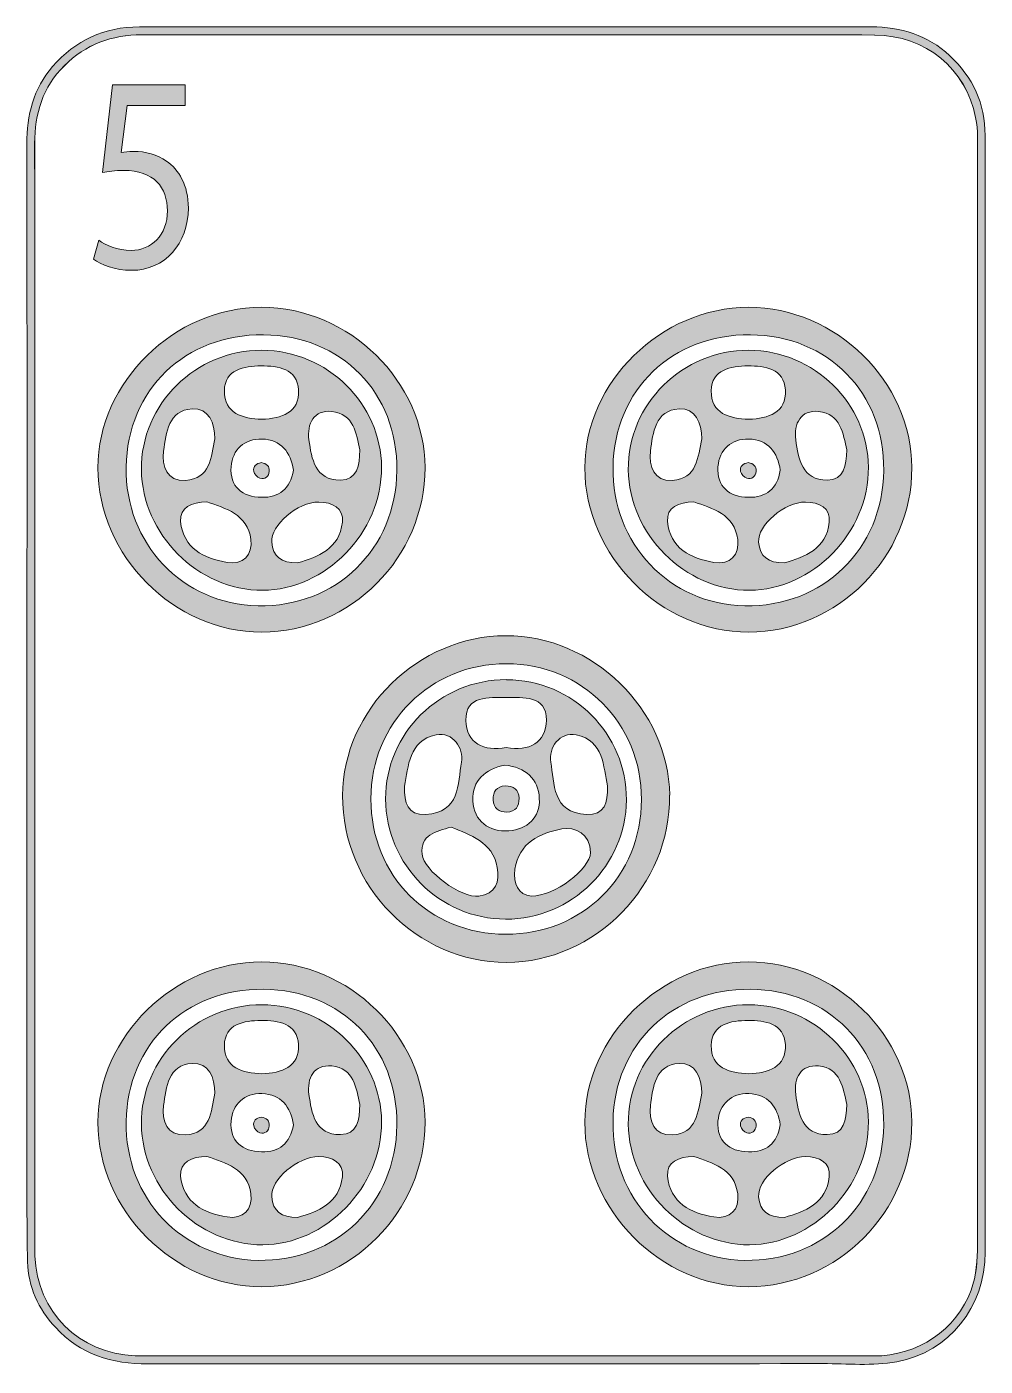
# Model space of a CAD drawing. Extents: x 88 to 398, y 35 to 470.
import ezdxf

# ---------------------------------------------------------------- set-up
doc = ezdxf.new("R2010")
doc.units = 0
doc.header["$MEASUREMENT"] = 0
doc.layers.add('Layer 1', color=7, linetype='Continuous', lineweight=0)

# ---------------------------------------------------------------- blocks, each defined once
blk = doc.blocks.new('Block_0')
at = {"layer": 'Layer 1', "true_color": 0x000000, "transparency": 33554687}
h = blk.add_hatch(color=18, dxfattribs=at)
h.dxf.hatch_style = 2
edge = h.paths.add_edge_path()
edge.add_spline(control_points=[(395.94, 252.65), (395.94, 252.65), (395.89, 252.65), (395.89, 252.65), (395.89, 193.25), (395.89, 133.86), (395.89, 74.45), (395.89, 69.44), (395.6, 64.49), (393.83, 59.72), (389.03, 46.76), (376.6, 38.32), (362.17, 38.32), (284.9, 38.32), (207.64, 38.34), (130.38, 38.35), (127.83, 38.35), (125.27, 38.29), (122.72, 38.38), (104.54, 39.03), (90.86, 52.66), (90.13, 70.82), (90.1, 71.75), (90.11, 72.67), (90.11, 73.6), (90.11, 192.98), (90.13, 312.35), (90.08, 431.73), (90.08, 441.46), (92.7, 450), (99.7, 456.99), (106.66, 463.92), (115.06, 467), (124.84, 466.99), (181.8, 466.93), (238.77, 466.96), (295.73, 466.96), (318.01, 466.96), (340.28, 467.05), (362.55, 466.93), (379.1, 466.84), (392.19, 456.02), (395.3, 440.19), (396.14, 435.95), (395.92, 431.64), (395.93, 427.35), (395.93, 369.11), (395.93, 310.87), (395.93, 252.63), (395.93, 252.63), (395.94, 252.65), (395.94, 252.65)], knot_values=[0, 0, 0, 0, 1, 1, 1, 2, 2, 2, 3, 3, 3, 4, 4, 4, 5, 5, 5, 6, 6, 6, 7, 7, 7, 8, 8, 8, 9, 9, 9, 10, 10, 10, 11, 11, 11, 12, 12, 12, 13, 13, 13, 14, 14, 14, 15, 15, 15, 16, 16, 16, 17, 17, 17, 17], degree=3, periodic=0)
edge = h.paths.add_edge_path()
edge.add_spline(control_points=[(398.37, 200.81), (398.37, 278.65), (398.39, 356.51), (398.37, 434.35), (398.37, 444.66), (394.42, 453.27), (386.88, 460.27), (379.7, 466.94), (371.06, 469.61), (361.41, 469.59), (341.34, 469.56), (321.27, 469.56), (301.2, 469.56), (242.14, 469.56), (183.09, 469.58), (124.04, 469.59), (112.7, 469.59), (103.32, 465.25), (95.89, 456.7), (89.62, 449.48), (87.54, 440.97), (87.55, 431.58), (87.63, 372.06), (87.59, 312.54), (87.59, 253.03), (87.59, 203.37), (87.58, 153.72), (87.59, 104.06), (87.59, 92.35), (87.53, 80.63), (87.76, 68.92), (87.93, 60.71), (91.28, 53.67), (96.8, 47.62), (104.88, 38.76), (115.07, 35.72), (126.82, 35.74), (199.79, 35.86), (272.77, 35.77), (345.74, 35.84), (353.73, 35.85), (361.79, 35), (369.72, 36.47), (386.76, 39.64), (398.37, 54.1), (398.38, 72.04), (398.41, 114.97), (398.37, 157.89), (398.37, 200.82), (398.37, 200.82), (398.37, 200.81), (398.37, 200.81)], knot_values=[0, 0, 0, 0, 1, 1, 1, 2, 2, 2, 3, 3, 3, 4, 4, 4, 5, 5, 5, 6, 6, 6, 7, 7, 7, 8, 8, 8, 9, 9, 9, 10, 10, 10, 11, 11, 11, 12, 12, 12, 13, 13, 13, 14, 14, 14, 15, 15, 15, 16, 16, 16, 17, 17, 17, 17], degree=3, periodic=0)
at = {"layer": 'Layer 1'}
for points in [[(398.37, 200.81), (398.37, 278.65), (398.39, 356.51), (398.37, 434.35), (398.37, 444.66), (394.42, 453.27), (386.88, 460.27), (379.7, 466.94), (371.06, 469.61), (361.41, 469.59), (341.34, 469.56), (321.27, 469.56), (301.2, 469.56), (242.14, 469.56), (183.09, 469.58), (124.04, 469.59), (112.7, 469.59), (103.32, 465.25), (95.89, 456.7), (89.62, 449.48), (87.54, 440.97), (87.55, 431.58), (87.63, 372.06), (87.59, 312.54), (87.59, 253.03), (87.59, 203.37), (87.58, 153.72), (87.59, 104.06), (87.59, 92.35), (87.53, 80.63), (87.76, 68.92), (87.93, 60.71), (91.28, 53.67), (96.8, 47.62), (104.88, 38.76), (115.07, 35.72), (126.82, 35.74), (199.79, 35.86), (272.77, 35.77), (345.74, 35.84), (353.73, 35.85), (361.79, 35), (369.72, 36.47), (386.76, 39.64), (398.37, 54.1), (398.38, 72.04), (398.41, 114.97), (398.37, 157.89), (398.37, 200.82), (398.37, 200.82), (398.37, 200.81), (398.37, 200.81)], [(395.94, 252.65), (395.94, 252.65), (395.89, 252.65), (395.89, 252.65), (395.89, 193.25), (395.89, 133.86), (395.89, 74.45), (395.89, 69.44), (395.6, 64.49), (393.83, 59.72), (389.03, 46.76), (376.6, 38.32), (362.17, 38.32), (284.9, 38.32), (207.64, 38.34), (130.38, 38.35), (127.83, 38.35), (125.27, 38.29), (122.72, 38.38), (104.54, 39.03), (90.86, 52.66), (90.13, 70.82), (90.1, 71.75), (90.11, 72.67), (90.11, 73.6), (90.11, 192.98), (90.13, 312.35), (90.08, 431.73), (90.08, 441.46), (92.7, 450), (99.7, 456.99), (106.66, 463.92), (115.06, 467), (124.84, 466.99), (181.8, 466.93), (238.77, 466.96), (295.73, 466.96), (318.01, 466.96), (340.28, 467.05), (362.55, 466.93), (379.1, 466.84), (392.19, 456.02), (395.3, 440.19), (396.14, 435.95), (395.92, 431.64), (395.93, 427.35), (395.93, 369.11), (395.93, 310.87), (395.93, 252.63), (395.93, 252.63), (395.94, 252.65), (395.94, 252.65)], [(395.95, 252.65), (395.95, 252.65), (395.9, 252.65), (395.9, 252.65), (395.9, 193.25), (395.9, 133.86), (395.9, 74.45), (395.9, 69.44), (395.61, 64.49), (393.84, 59.72), (389.04, 46.76), (376.61, 38.32), (362.18, 38.32), (284.91, 38.32), (207.65, 38.34), (130.39, 38.35), (127.84, 38.35), (125.28, 38.29), (122.73, 38.38), (104.55, 39.03), (90.87, 52.66), (90.14, 70.82), (90.11, 71.75), (90.12, 72.67), (90.12, 73.6), (90.12, 192.98), (90.14, 312.35), (90.09, 431.73), (90.09, 441.46), (92.71, 450), (99.71, 456.99), (106.67, 463.92), (115.07, 467), (124.85, 466.99), (181.81, 466.93), (238.78, 466.96), (295.74, 466.96), (318.02, 466.96), (340.29, 467.05), (362.56, 466.93), (379.11, 466.84), (392.2, 456.02), (395.31, 440.19), (396.15, 435.95), (395.93, 431.64), (395.94, 427.35), (395.94, 369.11), (395.94, 310.87), (395.94, 252.63), (395.94, 252.63), (395.95, 252.65), (395.95, 252.65)]]:
    blk.add_open_spline(points, degree=3, knots=[0, 0, 0, 0, 1, 1, 1, 2, 2, 2, 3, 3, 3, 4, 4, 4, 5, 5, 5, 6, 6, 6, 7, 7, 7, 8, 8, 8, 9, 9, 9, 10, 10, 10, 11, 11, 11, 12, 12, 12, 13, 13, 13, 14, 14, 14, 15, 15, 15, 16, 16, 16, 17, 17, 17, 17], dxfattribs=at)
blk = doc.blocks.new('Block_1')
at = {"layer": 'Layer 1', "true_color": 0x0f592d, "transparency": 33554687}
h = blk.add_hatch(color=118, dxfattribs=at)
h.dxf.hatch_style = 2
edge = h.paths.add_edge_path()
edge.add_spline(control_points=[(162.53, 281.73), (138.02, 282.21), (119.32, 301.9), (119.76, 326.78), (120.2, 351.91), (138.9, 369.9), (164.33, 369.67), (189.63, 369.44), (207.86, 350.87), (207.58, 325.62), (207.3, 300.15), (187.88, 281.24), (162.53, 281.73), (162.53, 281.73), (162.53, 281.73), (162.53, 281.73)], knot_values=[0, 0, 0, 0, 1, 1, 1, 2, 2, 2, 3, 3, 3, 4, 4, 4, 5, 5, 5, 5], degree=3, periodic=0)
edge = h.paths.add_edge_path()
edge.add_spline(control_points=[(216.7, 326.57), (216.64, 354.51), (192.09, 378.59), (163.68, 378.59), (135.41, 378.59), (110.62, 354.29), (110.61, 326.55), (110.59, 297.98), (135.34, 273.13), (163.73, 273.19), (192.63, 273.26), (216.77, 297.58), (216.7, 326.56), (216.7, 326.56), (216.7, 326.57), (216.7, 326.57)], knot_values=[0, 0, 0, 0, 1, 1, 1, 2, 2, 2, 3, 3, 3, 4, 4, 4, 5, 5, 5, 5], degree=3, periodic=0)
h = blk.add_hatch(color=118, dxfattribs=at)
h.dxf.hatch_style = 2
edge = h.paths.add_edge_path()
edge.add_spline(control_points=[(189.25, 322.53), (181.01, 322.49), (179.91, 329.41), (179.05, 335.54), (178.31, 340.83), (180.66, 345.37), (186.44, 344.81), (193.64, 344.11), (194.41, 337.54), (195.55, 332.31), (195.52, 327.29), (194.7, 322.55), (189.26, 322.53), (189.26, 322.53), (189.25, 322.53), (189.25, 322.53)], knot_values=[0, 0, 0, 0, 1, 1, 1, 2, 2, 2, 3, 3, 3, 4, 4, 4, 5, 5, 5, 5], degree=3, periodic=0)
edge = h.paths.add_edge_path()
edge.add_spline(control_points=[(189.91, 308.86), (188.96, 300.2), (181.95, 297.52), (175.38, 295.68), (170.02, 295.54), (167.38, 297.78), (166.99, 302.35), (166.52, 307.89), (175.41, 315.44), (182.24, 315.4), (186.64, 315.38), (190.41, 313.44), (189.91, 308.86), (189.91, 308.86), (189.91, 308.86), (189.91, 308.86)], knot_values=[0, 0, 0, 0, 1, 1, 1, 2, 2, 2, 3, 3, 3, 4, 4, 4, 5, 5, 5, 5], degree=3, periodic=0)
edge = h.paths.add_edge_path()
edge.add_spline(control_points=[(163.69, 316.95), (157.41, 317.07), (153.31, 320.4), (153.8, 326.87), (154.22, 332.45), (158.16, 336.01), (163.8, 335.84), (169.97, 335.65), (173.18, 331.56), (174, 325.72), (173.03, 319.64), (169.37, 316.83), (163.69, 316.94), (163.69, 316.94), (163.69, 316.95), (163.69, 316.95)], knot_values=[0, 0, 0, 0, 1, 1, 1, 2, 2, 2, 3, 3, 3, 4, 4, 4, 5, 5, 5, 5], degree=3, periodic=0)
edge = h.paths.add_edge_path()
edge.add_spline(control_points=[(152.5, 295.82), (144.95, 297.06), (138.23, 300.42), (137.44, 309.07), (137.02, 313.68), (140.99, 315.37), (145.97, 315.45), (151.92, 313.34), (159.11, 311.56), (160.22, 303.27), (160.89, 298.24), (157.66, 294.97), (152.5, 295.81), (152.5, 295.81), (152.5, 295.82), (152.5, 295.82)], knot_values=[0, 0, 0, 0, 1, 1, 1, 2, 2, 2, 3, 3, 3, 4, 4, 4, 5, 5, 5, 5], degree=3, periodic=0)
edge = h.paths.add_edge_path()
edge.add_spline(control_points=[(131.92, 331.94), (132.68, 337.91), (133.41, 345.15), (141.19, 345.65), (146.6, 346), (148.46, 341.03), (148.56, 335.94), (147.27, 330.02), (147.08, 322.87), (138.97, 322.41), (133, 322.07), (131.3, 326.98), (131.92, 331.94)], knot_values=[0, 0, 0, 0, 1, 1, 1, 2, 2, 2, 3, 3, 3, 4, 4, 4, 4], degree=3, periodic=0)
edge = h.paths.add_edge_path()
edge.add_spline(control_points=[(163.51, 359.57), (169, 359.63), (175.32, 358.65), (175.67, 351.77), (176.05, 344.38), (170.15, 342.51), (163.78, 342.27), (157.52, 342.46), (151.53, 344.11), (151.62, 351.49), (151.71, 358.49), (158.03, 359.51), (163.5, 359.57), (163.5, 359.57), (163.51, 359.57), (163.51, 359.57)], knot_values=[0, 0, 0, 0, 1, 1, 1, 2, 2, 2, 3, 3, 3, 4, 4, 4, 5, 5, 5, 5], degree=3, periodic=0)
edge = h.paths.add_edge_path()
edge.add_spline(control_points=[(165.76, 364.61), (144.3, 365.79), (125.61, 349.03), (124.74, 327.83), (123.88, 306.84), (141.13, 287.92), (162.13, 286.81), (182.55, 285.73), (201.6, 303.61), (202.56, 324.78), (203.5, 345.44), (186.86, 363.45), (165.76, 364.61)], knot_values=[0, 0, 0, 0, 1, 1, 1, 2, 2, 2, 3, 3, 3, 4, 4, 4, 4], degree=3, periodic=0)
h = blk.add_hatch(color=118, dxfattribs=at)
h.dxf.hatch_style = 2
edge = h.paths.add_edge_path()
edge.add_spline(control_points=[(163.62, 328.19), (161.96, 327.95), (160.84, 326.97), (161.14, 325.33), (161.3, 324.47), (162.32, 323.36), (163.16, 323.12), (164.79, 322.66), (166.04, 323.69), (166.19, 325.35), (166.34, 327.01), (165.28, 327.97), (163.61, 328.18), (163.61, 328.18), (163.62, 328.19), (163.62, 328.19)], knot_values=[0, 0, 0, 0, 1, 1, 1, 2, 2, 2, 3, 3, 3, 4, 4, 4, 5, 5, 5, 5], degree=3, periodic=0)
at = {"layer": 'Layer 1', "true_color": 0x0e1329, "transparency": 33554687}
h = blk.add_hatch(color=168, dxfattribs=at)
h.dxf.hatch_style = 2
edge = h.paths.add_edge_path()
edge.add_spline(control_points=[(162.53, 69.35), (138.02, 69.83), (119.32, 89.52), (119.76, 114.4), (120.2, 139.53), (138.9, 157.52), (164.33, 157.29), (189.63, 157.06), (207.86, 138.49), (207.58, 113.24), (207.3, 87.77), (187.88, 68.86), (162.53, 69.35), (162.53, 69.35), (162.53, 69.35), (162.53, 69.35)], knot_values=[0, 0, 0, 0, 1, 1, 1, 2, 2, 2, 3, 3, 3, 4, 4, 4, 5, 5, 5, 5], degree=3, periodic=0)
edge = h.paths.add_edge_path()
edge.add_spline(control_points=[(216.7, 114.19), (216.64, 142.13), (192.09, 166.21), (163.68, 166.21), (135.41, 166.21), (110.62, 141.91), (110.61, 114.17), (110.59, 85.6), (135.34, 60.75), (163.73, 60.81), (192.63, 60.88), (216.77, 85.2), (216.7, 114.18), (216.7, 114.18), (216.7, 114.19), (216.7, 114.19)], knot_values=[0, 0, 0, 0, 1, 1, 1, 2, 2, 2, 3, 3, 3, 4, 4, 4, 5, 5, 5, 5], degree=3, periodic=0)
h = blk.add_hatch(color=168, dxfattribs=at)
h.dxf.hatch_style = 2
edge = h.paths.add_edge_path()
edge.add_spline(control_points=[(189.25, 110.15), (181.01, 110.11), (179.91, 117.03), (179.05, 123.16), (178.31, 128.45), (180.66, 132.99), (186.44, 132.43), (193.64, 131.73), (194.41, 125.16), (195.55, 119.93), (195.52, 114.91), (194.7, 110.17), (189.26, 110.15), (189.26, 110.15), (189.25, 110.15), (189.25, 110.15)], knot_values=[0, 0, 0, 0, 1, 1, 1, 2, 2, 2, 3, 3, 3, 4, 4, 4, 5, 5, 5, 5], degree=3, periodic=0)
edge = h.paths.add_edge_path()
edge.add_spline(control_points=[(189.91, 96.48), (188.96, 87.82), (181.95, 85.14), (175.38, 83.3), (170.02, 83.16), (167.38, 85.4), (166.99, 89.97), (166.52, 95.51), (175.41, 103.06), (182.24, 103.02), (186.64, 103), (190.41, 101.06), (189.91, 96.48)], knot_values=[0, 0, 0, 0, 1, 1, 1, 2, 2, 2, 3, 3, 3, 4, 4, 4, 4], degree=3, periodic=0)
edge = h.paths.add_edge_path()
edge.add_spline(control_points=[(163.69, 104.57), (157.41, 104.69), (153.31, 108.02), (153.8, 114.49), (154.22, 120.07), (158.16, 123.63), (163.8, 123.46), (169.97, 123.27), (173.18, 119.18), (174, 113.34), (173.03, 107.26), (169.37, 104.45), (163.69, 104.56), (163.69, 104.56), (163.69, 104.57), (163.69, 104.57)], knot_values=[0, 0, 0, 0, 1, 1, 1, 2, 2, 2, 3, 3, 3, 4, 4, 4, 5, 5, 5, 5], degree=3, periodic=0)
edge = h.paths.add_edge_path()
edge.add_spline(control_points=[(152.5, 83.44), (144.95, 84.68), (138.23, 88.04), (137.44, 96.69), (137.02, 101.3), (140.99, 102.99), (145.97, 103.07), (151.92, 100.96), (159.11, 99.18), (160.22, 90.89), (160.89, 85.86), (157.66, 82.59), (152.5, 83.43), (152.5, 83.43), (152.5, 83.44), (152.5, 83.44)], knot_values=[0, 0, 0, 0, 1, 1, 1, 2, 2, 2, 3, 3, 3, 4, 4, 4, 5, 5, 5, 5], degree=3, periodic=0)
edge = h.paths.add_edge_path()
edge.add_spline(control_points=[(131.92, 119.56), (132.68, 125.53), (133.41, 132.77), (141.19, 133.27), (146.6, 133.62), (148.46, 128.65), (148.56, 123.56), (147.27, 117.64), (147.08, 110.49), (138.97, 110.03), (133, 109.69), (131.3, 114.6), (131.92, 119.56)], knot_values=[0, 0, 0, 0, 1, 1, 1, 2, 2, 2, 3, 3, 3, 4, 4, 4, 4], degree=3, periodic=0)
edge = h.paths.add_edge_path()
edge.add_spline(control_points=[(163.51, 147.19), (169, 147.25), (175.32, 146.27), (175.67, 139.39), (176.05, 132), (170.15, 130.13), (163.78, 129.89), (157.52, 130.08), (151.53, 131.73), (151.62, 139.11), (151.71, 146.11), (158.03, 147.13), (163.5, 147.19), (163.5, 147.19), (163.51, 147.19), (163.51, 147.19)], knot_values=[0, 0, 0, 0, 1, 1, 1, 2, 2, 2, 3, 3, 3, 4, 4, 4, 5, 5, 5, 5], degree=3, periodic=0)
edge = h.paths.add_edge_path()
edge.add_spline(control_points=[(165.76, 152.23), (144.3, 153.41), (125.61, 136.65), (124.74, 115.45), (123.88, 94.46), (141.13, 75.54), (162.13, 74.43), (182.55, 73.35), (201.6, 91.23), (202.56, 112.4), (203.5, 133.06), (186.86, 151.07), (165.76, 152.23), (165.76, 152.23), (165.76, 152.23), (165.76, 152.23)], knot_values=[0, 0, 0, 0, 1, 1, 1, 2, 2, 2, 3, 3, 3, 4, 4, 4, 5, 5, 5, 5], degree=3, periodic=0)
h = blk.add_hatch(color=168, dxfattribs=at)
h.dxf.hatch_style = 2
edge = h.paths.add_edge_path()
edge.add_spline(control_points=[(163.62, 115.82), (161.96, 115.58), (160.84, 114.6), (161.14, 112.96), (161.3, 112.1), (162.32, 110.99), (163.16, 110.75), (164.79, 110.29), (166.04, 111.32), (166.19, 112.98), (166.34, 114.64), (165.28, 115.6), (163.61, 115.81), (163.61, 115.81), (163.62, 115.82), (163.62, 115.82)], knot_values=[0, 0, 0, 0, 1, 1, 1, 2, 2, 2, 3, 3, 3, 4, 4, 4, 5, 5, 5, 5], degree=3, periodic=0)
at = {"layer": 'Layer 1'}
for points, knots in [([(216.7, 326.57), (216.64, 354.51), (192.09, 378.59), (163.68, 378.59), (135.41, 378.59), (110.62, 354.29), (110.61, 326.55), (110.59, 297.98), (135.34, 273.13), (163.73, 273.19), (192.63, 273.26), (216.77, 297.58), (216.7, 326.56), (216.7, 326.56), (216.7, 326.57), (216.7, 326.57)], [0, 0, 0, 0, 1, 1, 1, 2, 2, 2, 3, 3, 3, 4, 4, 4, 5, 5, 5, 5]), ([(162.53, 281.73), (138.02, 282.21), (119.32, 301.9), (119.76, 326.78), (120.2, 351.91), (138.9, 369.9), (164.33, 369.67), (189.63, 369.44), (207.86, 350.87), (207.58, 325.62), (207.3, 300.15), (187.88, 281.24), (162.53, 281.73), (162.53, 281.73), (162.53, 281.73), (162.53, 281.73)], [0, 0, 0, 0, 1, 1, 1, 2, 2, 2, 3, 3, 3, 4, 4, 4, 5, 5, 5, 5]), ([(165.76, 364.61), (144.3, 365.79), (125.61, 349.03), (124.74, 327.83), (123.88, 306.84), (141.13, 287.92), (162.13, 286.81), (182.55, 285.73), (201.6, 303.61), (202.56, 324.78), (203.5, 345.44), (186.86, 363.45), (165.76, 364.61)], [0, 0, 0, 0, 1, 1, 1, 2, 2, 2, 3, 3, 3, 4, 4, 4, 4]), ([(163.51, 359.57), (169, 359.63), (175.32, 358.65), (175.67, 351.77), (176.05, 344.38), (170.15, 342.51), (163.78, 342.27), (157.52, 342.46), (151.53, 344.11), (151.62, 351.49), (151.71, 358.49), (158.03, 359.51), (163.5, 359.57), (163.5, 359.57), (163.51, 359.57), (163.51, 359.57)], [0, 0, 0, 0, 1, 1, 1, 2, 2, 2, 3, 3, 3, 4, 4, 4, 5, 5, 5, 5]), ([(131.92, 331.94), (132.68, 337.91), (133.41, 345.15), (141.19, 345.65), (146.6, 346), (148.46, 341.03), (148.56, 335.94), (147.27, 330.02), (147.08, 322.87), (138.97, 322.41), (133, 322.07), (131.3, 326.98), (131.92, 331.94)], [0, 0, 0, 0, 1, 1, 1, 2, 2, 2, 3, 3, 3, 4, 4, 4, 4]), ([(189.25, 322.53), (181.01, 322.49), (179.91, 329.41), (179.05, 335.54), (178.31, 340.83), (180.66, 345.37), (186.44, 344.81), (193.64, 344.11), (194.41, 337.54), (195.55, 332.31), (195.52, 327.29), (194.7, 322.55), (189.26, 322.53), (189.26, 322.53), (189.25, 322.53), (189.25, 322.53)], [0, 0, 0, 0, 1, 1, 1, 2, 2, 2, 3, 3, 3, 4, 4, 4, 5, 5, 5, 5]), ([(163.69, 316.95), (157.41, 317.07), (153.31, 320.4), (153.8, 326.87), (154.22, 332.45), (158.16, 336.01), (163.8, 335.84), (169.97, 335.65), (173.18, 331.56), (174, 325.72), (173.03, 319.64), (169.37, 316.83), (163.69, 316.94), (163.69, 316.94), (163.69, 316.95), (163.69, 316.95)], [0, 0, 0, 0, 1, 1, 1, 2, 2, 2, 3, 3, 3, 4, 4, 4, 5, 5, 5, 5]), ([(163.62, 328.19), (161.96, 327.95), (160.84, 326.97), (161.14, 325.33), (161.3, 324.47), (162.32, 323.36), (163.16, 323.12), (164.79, 322.66), (166.04, 323.69), (166.19, 325.35), (166.34, 327.01), (165.28, 327.97), (163.61, 328.18), (163.61, 328.18), (163.62, 328.19), (163.62, 328.19)], [0, 0, 0, 0, 1, 1, 1, 2, 2, 2, 3, 3, 3, 4, 4, 4, 5, 5, 5, 5]), ([(152.5, 295.82), (144.95, 297.06), (138.23, 300.42), (137.44, 309.07), (137.02, 313.68), (140.99, 315.37), (145.97, 315.45), (151.92, 313.34), (159.11, 311.56), (160.22, 303.27), (160.89, 298.24), (157.66, 294.97), (152.5, 295.81), (152.5, 295.81), (152.5, 295.82), (152.5, 295.82)], [0, 0, 0, 0, 1, 1, 1, 2, 2, 2, 3, 3, 3, 4, 4, 4, 5, 5, 5, 5]), ([(189.91, 308.86), (188.96, 300.2), (181.95, 297.52), (175.38, 295.68), (170.02, 295.54), (167.38, 297.78), (166.99, 302.35), (166.52, 307.89), (175.41, 315.44), (182.24, 315.4), (186.64, 315.38), (190.41, 313.44), (189.91, 308.86), (189.91, 308.86), (189.91, 308.86), (189.91, 308.86)], [0, 0, 0, 0, 1, 1, 1, 2, 2, 2, 3, 3, 3, 4, 4, 4, 5, 5, 5, 5]), ([(216.7, 114.19), (216.64, 142.13), (192.09, 166.21), (163.68, 166.21), (135.41, 166.21), (110.62, 141.91), (110.61, 114.17), (110.59, 85.6), (135.34, 60.75), (163.73, 60.81), (192.63, 60.88), (216.77, 85.2), (216.7, 114.18), (216.7, 114.18), (216.7, 114.19), (216.7, 114.19)], [0, 0, 0, 0, 1, 1, 1, 2, 2, 2, 3, 3, 3, 4, 4, 4, 5, 5, 5, 5]), ([(162.53, 69.35), (138.02, 69.83), (119.32, 89.52), (119.76, 114.4), (120.2, 139.53), (138.9, 157.52), (164.33, 157.29), (189.63, 157.06), (207.86, 138.49), (207.58, 113.24), (207.3, 87.77), (187.88, 68.86), (162.53, 69.35), (162.53, 69.35), (162.53, 69.35), (162.53, 69.35)], [0, 0, 0, 0, 1, 1, 1, 2, 2, 2, 3, 3, 3, 4, 4, 4, 5, 5, 5, 5]), ([(165.76, 152.23), (144.3, 153.41), (125.61, 136.65), (124.74, 115.45), (123.88, 94.46), (141.13, 75.54), (162.13, 74.43), (182.55, 73.35), (201.6, 91.23), (202.56, 112.4), (203.5, 133.06), (186.86, 151.07), (165.76, 152.23), (165.76, 152.23), (165.76, 152.23), (165.76, 152.23)], [0, 0, 0, 0, 1, 1, 1, 2, 2, 2, 3, 3, 3, 4, 4, 4, 5, 5, 5, 5]), ([(163.51, 147.19), (169, 147.25), (175.32, 146.27), (175.67, 139.39), (176.05, 132), (170.15, 130.13), (163.78, 129.89), (157.52, 130.08), (151.53, 131.73), (151.62, 139.11), (151.71, 146.11), (158.03, 147.13), (163.5, 147.19), (163.5, 147.19), (163.51, 147.19), (163.51, 147.19)], [0, 0, 0, 0, 1, 1, 1, 2, 2, 2, 3, 3, 3, 4, 4, 4, 5, 5, 5, 5]), ([(131.92, 119.56), (132.68, 125.53), (133.41, 132.77), (141.19, 133.27), (146.6, 133.62), (148.46, 128.65), (148.56, 123.56), (147.27, 117.64), (147.08, 110.49), (138.97, 110.03), (133, 109.69), (131.3, 114.6), (131.92, 119.56)], [0, 0, 0, 0, 1, 1, 1, 2, 2, 2, 3, 3, 3, 4, 4, 4, 4]), ([(189.25, 110.15), (181.01, 110.11), (179.91, 117.03), (179.05, 123.16), (178.31, 128.45), (180.66, 132.99), (186.44, 132.43), (193.64, 131.73), (194.41, 125.16), (195.55, 119.93), (195.52, 114.91), (194.7, 110.17), (189.26, 110.15), (189.26, 110.15), (189.25, 110.15), (189.25, 110.15)], [0, 0, 0, 0, 1, 1, 1, 2, 2, 2, 3, 3, 3, 4, 4, 4, 5, 5, 5, 5]), ([(163.69, 104.57), (157.41, 104.69), (153.31, 108.02), (153.8, 114.49), (154.22, 120.07), (158.16, 123.63), (163.8, 123.46), (169.97, 123.27), (173.18, 119.18), (174, 113.34), (173.03, 107.26), (169.37, 104.45), (163.69, 104.56), (163.69, 104.56), (163.69, 104.57), (163.69, 104.57)], [0, 0, 0, 0, 1, 1, 1, 2, 2, 2, 3, 3, 3, 4, 4, 4, 5, 5, 5, 5]), ([(163.62, 115.82), (161.96, 115.58), (160.84, 114.6), (161.14, 112.96), (161.3, 112.1), (162.32, 110.99), (163.16, 110.75), (164.79, 110.29), (166.04, 111.32), (166.19, 112.98), (166.34, 114.64), (165.28, 115.6), (163.61, 115.81), (163.61, 115.81), (163.62, 115.82), (163.62, 115.82)], [0, 0, 0, 0, 1, 1, 1, 2, 2, 2, 3, 3, 3, 4, 4, 4, 5, 5, 5, 5]), ([(152.5, 83.44), (144.95, 84.68), (138.23, 88.04), (137.44, 96.69), (137.02, 101.3), (140.99, 102.99), (145.97, 103.07), (151.92, 100.96), (159.11, 99.18), (160.22, 90.89), (160.89, 85.86), (157.66, 82.59), (152.5, 83.43), (152.5, 83.43), (152.5, 83.44), (152.5, 83.44)], [0, 0, 0, 0, 1, 1, 1, 2, 2, 2, 3, 3, 3, 4, 4, 4, 5, 5, 5, 5]), ([(189.91, 96.48), (188.96, 87.82), (181.95, 85.14), (175.38, 83.3), (170.02, 83.16), (167.38, 85.4), (166.99, 89.97), (166.52, 95.51), (175.41, 103.06), (182.24, 103.02), (186.64, 103), (190.41, 101.06), (189.91, 96.48)], [0, 0, 0, 0, 1, 1, 1, 2, 2, 2, 3, 3, 3, 4, 4, 4, 4])]:
    blk.add_open_spline(points, degree=3, knots=knots, dxfattribs=at)
blk = doc.blocks.new('Block_2')
at = {"layer": 'Layer 1', "true_color": 0x0e1329, "transparency": 33554687}
h = blk.add_hatch(color=168, dxfattribs=at)
h.dxf.hatch_style = 2
edge = h.paths.add_edge_path()
edge.add_spline(control_points=[(320.45, 281.73), (295.94, 282.21), (277.24, 301.9), (277.68, 326.78), (278.12, 351.91), (296.82, 369.9), (322.25, 369.67), (347.55, 369.44), (365.78, 350.87), (365.5, 325.62), (365.22, 300.15), (345.8, 281.24), (320.45, 281.73), (320.45, 281.73), (320.45, 281.73), (320.45, 281.73)], knot_values=[0, 0, 0, 0, 1, 1, 1, 2, 2, 2, 3, 3, 3, 4, 4, 4, 5, 5, 5, 5], degree=3, periodic=0)
edge = h.paths.add_edge_path()
edge.add_spline(control_points=[(374.62, 326.57), (374.56, 354.51), (350.01, 378.59), (321.6, 378.59), (293.33, 378.59), (268.54, 354.29), (268.53, 326.55), (268.51, 297.98), (293.26, 273.13), (321.65, 273.19), (350.55, 273.26), (374.69, 297.58), (374.62, 326.56), (374.62, 326.56), (374.62, 326.57), (374.62, 326.57)], knot_values=[0, 0, 0, 0, 1, 1, 1, 2, 2, 2, 3, 3, 3, 4, 4, 4, 5, 5, 5, 5], degree=3, periodic=0)
h = blk.add_hatch(color=168, dxfattribs=at)
h.dxf.hatch_style = 2
edge = h.paths.add_edge_path()
edge.add_spline(control_points=[(347.18, 322.53), (338.94, 322.49), (337.84, 329.41), (336.98, 335.54), (336.24, 340.83), (338.59, 345.37), (344.37, 344.81), (351.57, 344.11), (352.34, 337.54), (353.48, 332.31), (353.45, 327.29), (352.63, 322.55), (347.19, 322.53), (347.19, 322.53), (347.18, 322.53), (347.18, 322.53)], knot_values=[0, 0, 0, 0, 1, 1, 1, 2, 2, 2, 3, 3, 3, 4, 4, 4, 5, 5, 5, 5], degree=3, periodic=0)
edge = h.paths.add_edge_path()
edge.add_spline(control_points=[(347.84, 308.86), (346.89, 300.2), (339.88, 297.52), (333.31, 295.68), (327.95, 295.54), (325.31, 297.78), (324.92, 302.35), (324.45, 307.89), (333.34, 315.44), (340.17, 315.4), (344.57, 315.38), (348.34, 313.44), (347.84, 308.86), (347.84, 308.86), (347.84, 308.86), (347.84, 308.86)], knot_values=[0, 0, 0, 0, 1, 1, 1, 2, 2, 2, 3, 3, 3, 4, 4, 4, 5, 5, 5, 5], degree=3, periodic=0)
edge = h.paths.add_edge_path()
edge.add_spline(control_points=[(321.62, 316.95), (315.34, 317.07), (311.24, 320.4), (311.73, 326.87), (312.15, 332.45), (316.09, 336.01), (321.73, 335.84), (327.9, 335.65), (331.11, 331.56), (331.93, 325.72), (330.96, 319.64), (327.3, 316.83), (321.62, 316.94), (321.62, 316.94), (321.62, 316.95), (321.62, 316.95)], knot_values=[0, 0, 0, 0, 1, 1, 1, 2, 2, 2, 3, 3, 3, 4, 4, 4, 5, 5, 5, 5], degree=3, periodic=0)
edge = h.paths.add_edge_path()
edge.add_spline(control_points=[(310.43, 295.82), (302.88, 297.06), (296.16, 300.42), (295.37, 309.07), (294.95, 313.68), (298.92, 315.37), (303.9, 315.45), (309.85, 313.34), (317.04, 311.56), (318.15, 303.27), (318.82, 298.24), (315.59, 294.97), (310.43, 295.81), (310.43, 295.81), (310.43, 295.82), (310.43, 295.82)], knot_values=[0, 0, 0, 0, 1, 1, 1, 2, 2, 2, 3, 3, 3, 4, 4, 4, 5, 5, 5, 5], degree=3, periodic=0)
edge = h.paths.add_edge_path()
edge.add_spline(control_points=[(289.85, 331.94), (290.61, 337.91), (291.34, 345.15), (299.12, 345.65), (304.53, 346), (306.39, 341.03), (306.49, 335.94), (305.2, 330.02), (305.01, 322.87), (296.9, 322.41), (290.93, 322.07), (289.23, 326.98), (289.85, 331.94)], knot_values=[0, 0, 0, 0, 1, 1, 1, 2, 2, 2, 3, 3, 3, 4, 4, 4, 4], degree=3, periodic=0)
edge = h.paths.add_edge_path()
edge.add_spline(control_points=[(321.44, 359.57), (326.93, 359.63), (333.25, 358.65), (333.6, 351.77), (333.98, 344.38), (328.08, 342.51), (321.71, 342.27), (315.45, 342.46), (309.46, 344.11), (309.55, 351.49), (309.64, 358.49), (315.96, 359.51), (321.43, 359.57), (321.43, 359.57), (321.44, 359.57), (321.44, 359.57)], knot_values=[0, 0, 0, 0, 1, 1, 1, 2, 2, 2, 3, 3, 3, 4, 4, 4, 5, 5, 5, 5], degree=3, periodic=0)
edge = h.paths.add_edge_path()
edge.add_spline(control_points=[(323.69, 364.61), (302.23, 365.79), (283.54, 349.03), (282.67, 327.83), (281.81, 306.84), (299.06, 287.92), (320.06, 286.81), (340.48, 285.73), (359.53, 303.61), (360.49, 324.78), (361.43, 345.44), (344.79, 363.45), (323.69, 364.61)], knot_values=[0, 0, 0, 0, 1, 1, 1, 2, 2, 2, 3, 3, 3, 4, 4, 4, 4], degree=3, periodic=0)
h = blk.add_hatch(color=168, dxfattribs=at)
h.dxf.hatch_style = 2
edge = h.paths.add_edge_path()
edge.add_spline(control_points=[(321.54, 328.19), (319.88, 327.95), (318.76, 326.97), (319.06, 325.33), (319.22, 324.47), (320.24, 323.36), (321.08, 323.12), (322.71, 322.66), (323.96, 323.69), (324.11, 325.35), (324.26, 327.01), (323.2, 327.97), (321.53, 328.18), (321.53, 328.18), (321.54, 328.19), (321.54, 328.19)], knot_values=[0, 0, 0, 0, 1, 1, 1, 2, 2, 2, 3, 3, 3, 4, 4, 4, 5, 5, 5, 5], degree=3, periodic=0)
at = {"layer": 'Layer 1', "true_color": 0x0f592d, "transparency": 33554687}
h = blk.add_hatch(color=118, dxfattribs=at)
h.dxf.hatch_style = 2
edge = h.paths.add_edge_path()
edge.add_spline(control_points=[(320.45, 69.35), (295.94, 69.83), (277.24, 89.52), (277.68, 114.4), (278.12, 139.53), (296.82, 157.52), (322.25, 157.29), (347.55, 157.06), (365.78, 138.49), (365.5, 113.24), (365.22, 87.77), (345.8, 68.86), (320.45, 69.35), (320.45, 69.35), (320.45, 69.35), (320.45, 69.35)], knot_values=[0, 0, 0, 0, 1, 1, 1, 2, 2, 2, 3, 3, 3, 4, 4, 4, 5, 5, 5, 5], degree=3, periodic=0)
edge = h.paths.add_edge_path()
edge.add_spline(control_points=[(374.62, 114.19), (374.56, 142.13), (350.01, 166.21), (321.6, 166.21), (293.33, 166.21), (268.54, 141.91), (268.53, 114.17), (268.51, 85.6), (293.26, 60.75), (321.65, 60.81), (350.55, 60.88), (374.69, 85.2), (374.62, 114.18), (374.62, 114.18), (374.62, 114.19), (374.62, 114.19)], knot_values=[0, 0, 0, 0, 1, 1, 1, 2, 2, 2, 3, 3, 3, 4, 4, 4, 5, 5, 5, 5], degree=3, periodic=0)
h = blk.add_hatch(color=118, dxfattribs=at)
h.dxf.hatch_style = 2
edge = h.paths.add_edge_path()
edge.add_spline(control_points=[(347.18, 110.15), (338.94, 110.11), (337.84, 117.03), (336.98, 123.16), (336.24, 128.45), (338.59, 132.99), (344.37, 132.43), (351.57, 131.73), (352.34, 125.16), (353.48, 119.93), (353.45, 114.91), (352.63, 110.17), (347.19, 110.15), (347.19, 110.15), (347.18, 110.15), (347.18, 110.15)], knot_values=[0, 0, 0, 0, 1, 1, 1, 2, 2, 2, 3, 3, 3, 4, 4, 4, 5, 5, 5, 5], degree=3, periodic=0)
edge = h.paths.add_edge_path()
edge.add_spline(control_points=[(347.84, 96.48), (346.89, 87.82), (339.88, 85.14), (333.31, 83.3), (327.95, 83.16), (325.31, 85.4), (324.92, 89.97), (324.45, 95.51), (333.34, 103.06), (340.17, 103.02), (344.57, 103), (348.34, 101.06), (347.84, 96.48)], knot_values=[0, 0, 0, 0, 1, 1, 1, 2, 2, 2, 3, 3, 3, 4, 4, 4, 4], degree=3, periodic=0)
edge = h.paths.add_edge_path()
edge.add_spline(control_points=[(321.62, 104.57), (315.34, 104.69), (311.24, 108.02), (311.73, 114.49), (312.15, 120.07), (316.09, 123.63), (321.73, 123.46), (327.9, 123.27), (331.11, 119.18), (331.93, 113.34), (330.96, 107.26), (327.3, 104.45), (321.62, 104.56), (321.62, 104.56), (321.62, 104.57), (321.62, 104.57)], knot_values=[0, 0, 0, 0, 1, 1, 1, 2, 2, 2, 3, 3, 3, 4, 4, 4, 5, 5, 5, 5], degree=3, periodic=0)
edge = h.paths.add_edge_path()
edge.add_spline(control_points=[(310.43, 83.44), (302.88, 84.68), (296.16, 88.04), (295.37, 96.69), (294.95, 101.3), (298.92, 102.99), (303.9, 103.07), (309.85, 100.96), (317.04, 99.18), (318.15, 90.89), (318.82, 85.86), (315.59, 82.59), (310.43, 83.43), (310.43, 83.43), (310.43, 83.44), (310.43, 83.44)], knot_values=[0, 0, 0, 0, 1, 1, 1, 2, 2, 2, 3, 3, 3, 4, 4, 4, 5, 5, 5, 5], degree=3, periodic=0)
edge = h.paths.add_edge_path()
edge.add_spline(control_points=[(289.85, 119.56), (290.61, 125.53), (291.34, 132.77), (299.12, 133.27), (304.53, 133.62), (306.39, 128.65), (306.49, 123.56), (305.2, 117.64), (305.01, 110.49), (296.9, 110.03), (290.93, 109.69), (289.23, 114.6), (289.85, 119.56)], knot_values=[0, 0, 0, 0, 1, 1, 1, 2, 2, 2, 3, 3, 3, 4, 4, 4, 4], degree=3, periodic=0)
edge = h.paths.add_edge_path()
edge.add_spline(control_points=[(321.44, 147.19), (326.93, 147.25), (333.25, 146.27), (333.6, 139.39), (333.98, 132), (328.08, 130.13), (321.71, 129.89), (315.45, 130.08), (309.46, 131.73), (309.55, 139.11), (309.64, 146.11), (315.96, 147.13), (321.43, 147.19), (321.43, 147.19), (321.44, 147.19), (321.44, 147.19)], knot_values=[0, 0, 0, 0, 1, 1, 1, 2, 2, 2, 3, 3, 3, 4, 4, 4, 5, 5, 5, 5], degree=3, periodic=0)
edge = h.paths.add_edge_path()
edge.add_spline(control_points=[(323.69, 152.23), (302.23, 153.41), (283.54, 136.65), (282.67, 115.45), (281.81, 94.46), (299.06, 75.54), (320.06, 74.43), (340.48, 73.35), (359.53, 91.23), (360.49, 112.4), (361.43, 133.06), (344.79, 151.07), (323.69, 152.23), (323.69, 152.23), (323.69, 152.23), (323.69, 152.23)], knot_values=[0, 0, 0, 0, 1, 1, 1, 2, 2, 2, 3, 3, 3, 4, 4, 4, 5, 5, 5, 5], degree=3, periodic=0)
h = blk.add_hatch(color=118, dxfattribs=at)
h.dxf.hatch_style = 2
edge = h.paths.add_edge_path()
edge.add_spline(control_points=[(321.54, 115.82), (319.88, 115.58), (318.76, 114.6), (319.06, 112.96), (319.22, 112.1), (320.24, 110.99), (321.08, 110.75), (322.71, 110.29), (323.96, 111.32), (324.11, 112.98), (324.26, 114.64), (323.2, 115.6), (321.53, 115.81), (321.53, 115.81), (321.54, 115.82), (321.54, 115.82)], knot_values=[0, 0, 0, 0, 1, 1, 1, 2, 2, 2, 3, 3, 3, 4, 4, 4, 5, 5, 5, 5], degree=3, periodic=0)
at = {"layer": 'Layer 1'}
for points, knots in [([(374.62, 326.57), (374.56, 354.51), (350.01, 378.59), (321.6, 378.59), (293.33, 378.59), (268.54, 354.29), (268.53, 326.55), (268.51, 297.98), (293.26, 273.13), (321.65, 273.19), (350.55, 273.26), (374.69, 297.58), (374.62, 326.56), (374.62, 326.56), (374.62, 326.57), (374.62, 326.57)], [0, 0, 0, 0, 1, 1, 1, 2, 2, 2, 3, 3, 3, 4, 4, 4, 5, 5, 5, 5]), ([(320.45, 281.73), (295.94, 282.21), (277.24, 301.9), (277.68, 326.78), (278.12, 351.91), (296.82, 369.9), (322.25, 369.67), (347.55, 369.44), (365.78, 350.87), (365.5, 325.62), (365.22, 300.15), (345.8, 281.24), (320.45, 281.73), (320.45, 281.73), (320.45, 281.73), (320.45, 281.73)], [0, 0, 0, 0, 1, 1, 1, 2, 2, 2, 3, 3, 3, 4, 4, 4, 5, 5, 5, 5]), ([(323.69, 364.61), (302.23, 365.79), (283.54, 349.03), (282.67, 327.83), (281.81, 306.84), (299.06, 287.92), (320.06, 286.81), (340.48, 285.73), (359.53, 303.61), (360.49, 324.78), (361.43, 345.44), (344.79, 363.45), (323.69, 364.61)], [0, 0, 0, 0, 1, 1, 1, 2, 2, 2, 3, 3, 3, 4, 4, 4, 4]), ([(321.44, 359.57), (326.93, 359.63), (333.25, 358.65), (333.6, 351.77), (333.98, 344.38), (328.08, 342.51), (321.71, 342.27), (315.45, 342.46), (309.46, 344.11), (309.55, 351.49), (309.64, 358.49), (315.96, 359.51), (321.43, 359.57), (321.43, 359.57), (321.44, 359.57), (321.44, 359.57)], [0, 0, 0, 0, 1, 1, 1, 2, 2, 2, 3, 3, 3, 4, 4, 4, 5, 5, 5, 5]), ([(289.85, 331.94), (290.61, 337.91), (291.34, 345.15), (299.12, 345.65), (304.53, 346), (306.39, 341.03), (306.49, 335.94), (305.2, 330.02), (305.01, 322.87), (296.9, 322.41), (290.93, 322.07), (289.23, 326.98), (289.85, 331.94)], [0, 0, 0, 0, 1, 1, 1, 2, 2, 2, 3, 3, 3, 4, 4, 4, 4]), ([(347.18, 322.53), (338.94, 322.49), (337.84, 329.41), (336.98, 335.54), (336.24, 340.83), (338.59, 345.37), (344.37, 344.81), (351.57, 344.11), (352.34, 337.54), (353.48, 332.31), (353.45, 327.29), (352.63, 322.55), (347.19, 322.53), (347.19, 322.53), (347.18, 322.53), (347.18, 322.53)], [0, 0, 0, 0, 1, 1, 1, 2, 2, 2, 3, 3, 3, 4, 4, 4, 5, 5, 5, 5]), ([(321.62, 316.95), (315.34, 317.07), (311.24, 320.4), (311.73, 326.87), (312.15, 332.45), (316.09, 336.01), (321.73, 335.84), (327.9, 335.65), (331.11, 331.56), (331.93, 325.72), (330.96, 319.64), (327.3, 316.83), (321.62, 316.94), (321.62, 316.94), (321.62, 316.95), (321.62, 316.95)], [0, 0, 0, 0, 1, 1, 1, 2, 2, 2, 3, 3, 3, 4, 4, 4, 5, 5, 5, 5]), ([(321.54, 328.19), (319.88, 327.95), (318.76, 326.97), (319.06, 325.33), (319.22, 324.47), (320.24, 323.36), (321.08, 323.12), (322.71, 322.66), (323.96, 323.69), (324.11, 325.35), (324.26, 327.01), (323.2, 327.97), (321.53, 328.18), (321.53, 328.18), (321.54, 328.19), (321.54, 328.19)], [0, 0, 0, 0, 1, 1, 1, 2, 2, 2, 3, 3, 3, 4, 4, 4, 5, 5, 5, 5]), ([(310.43, 295.82), (302.88, 297.06), (296.16, 300.42), (295.37, 309.07), (294.95, 313.68), (298.92, 315.37), (303.9, 315.45), (309.85, 313.34), (317.04, 311.56), (318.15, 303.27), (318.82, 298.24), (315.59, 294.97), (310.43, 295.81), (310.43, 295.81), (310.43, 295.82), (310.43, 295.82)], [0, 0, 0, 0, 1, 1, 1, 2, 2, 2, 3, 3, 3, 4, 4, 4, 5, 5, 5, 5]), ([(347.84, 308.86), (346.89, 300.2), (339.88, 297.52), (333.31, 295.68), (327.95, 295.54), (325.31, 297.78), (324.92, 302.35), (324.45, 307.89), (333.34, 315.44), (340.17, 315.4), (344.57, 315.38), (348.34, 313.44), (347.84, 308.86), (347.84, 308.86), (347.84, 308.86), (347.84, 308.86)], [0, 0, 0, 0, 1, 1, 1, 2, 2, 2, 3, 3, 3, 4, 4, 4, 5, 5, 5, 5]), ([(374.62, 114.19), (374.56, 142.13), (350.01, 166.21), (321.6, 166.21), (293.33, 166.21), (268.54, 141.91), (268.53, 114.17), (268.51, 85.6), (293.26, 60.75), (321.65, 60.81), (350.55, 60.88), (374.69, 85.2), (374.62, 114.18), (374.62, 114.18), (374.62, 114.19), (374.62, 114.19)], [0, 0, 0, 0, 1, 1, 1, 2, 2, 2, 3, 3, 3, 4, 4, 4, 5, 5, 5, 5]), ([(320.45, 69.35), (295.94, 69.83), (277.24, 89.52), (277.68, 114.4), (278.12, 139.53), (296.82, 157.52), (322.25, 157.29), (347.55, 157.06), (365.78, 138.49), (365.5, 113.24), (365.22, 87.77), (345.8, 68.86), (320.45, 69.35), (320.45, 69.35), (320.45, 69.35), (320.45, 69.35)], [0, 0, 0, 0, 1, 1, 1, 2, 2, 2, 3, 3, 3, 4, 4, 4, 5, 5, 5, 5]), ([(323.69, 152.23), (302.23, 153.41), (283.54, 136.65), (282.67, 115.45), (281.81, 94.46), (299.06, 75.54), (320.06, 74.43), (340.48, 73.35), (359.53, 91.23), (360.49, 112.4), (361.43, 133.06), (344.79, 151.07), (323.69, 152.23), (323.69, 152.23), (323.69, 152.23), (323.69, 152.23)], [0, 0, 0, 0, 1, 1, 1, 2, 2, 2, 3, 3, 3, 4, 4, 4, 5, 5, 5, 5]), ([(321.44, 147.19), (326.93, 147.25), (333.25, 146.27), (333.6, 139.39), (333.98, 132), (328.08, 130.13), (321.71, 129.89), (315.45, 130.08), (309.46, 131.73), (309.55, 139.11), (309.64, 146.11), (315.96, 147.13), (321.43, 147.19), (321.43, 147.19), (321.44, 147.19), (321.44, 147.19)], [0, 0, 0, 0, 1, 1, 1, 2, 2, 2, 3, 3, 3, 4, 4, 4, 5, 5, 5, 5]), ([(289.85, 119.56), (290.61, 125.53), (291.34, 132.77), (299.12, 133.27), (304.53, 133.62), (306.39, 128.65), (306.49, 123.56), (305.2, 117.64), (305.01, 110.49), (296.9, 110.03), (290.93, 109.69), (289.23, 114.6), (289.85, 119.56)], [0, 0, 0, 0, 1, 1, 1, 2, 2, 2, 3, 3, 3, 4, 4, 4, 4]), ([(347.18, 110.15), (338.94, 110.11), (337.84, 117.03), (336.98, 123.16), (336.24, 128.45), (338.59, 132.99), (344.37, 132.43), (351.57, 131.73), (352.34, 125.16), (353.48, 119.93), (353.45, 114.91), (352.63, 110.17), (347.19, 110.15), (347.19, 110.15), (347.18, 110.15), (347.18, 110.15)], [0, 0, 0, 0, 1, 1, 1, 2, 2, 2, 3, 3, 3, 4, 4, 4, 5, 5, 5, 5]), ([(321.62, 104.57), (315.34, 104.69), (311.24, 108.02), (311.73, 114.49), (312.15, 120.07), (316.09, 123.63), (321.73, 123.46), (327.9, 123.27), (331.11, 119.18), (331.93, 113.34), (330.96, 107.26), (327.3, 104.45), (321.62, 104.56), (321.62, 104.56), (321.62, 104.57), (321.62, 104.57)], [0, 0, 0, 0, 1, 1, 1, 2, 2, 2, 3, 3, 3, 4, 4, 4, 5, 5, 5, 5]), ([(321.54, 115.82), (319.88, 115.58), (318.76, 114.6), (319.06, 112.96), (319.22, 112.1), (320.24, 110.99), (321.08, 110.75), (322.71, 110.29), (323.96, 111.32), (324.11, 112.98), (324.26, 114.64), (323.2, 115.6), (321.53, 115.81), (321.53, 115.81), (321.54, 115.82), (321.54, 115.82)], [0, 0, 0, 0, 1, 1, 1, 2, 2, 2, 3, 3, 3, 4, 4, 4, 5, 5, 5, 5]), ([(310.43, 83.44), (302.88, 84.68), (296.16, 88.04), (295.37, 96.69), (294.95, 101.3), (298.92, 102.99), (303.9, 103.07), (309.85, 100.96), (317.04, 99.18), (318.15, 90.89), (318.82, 85.86), (315.59, 82.59), (310.43, 83.43), (310.43, 83.43), (310.43, 83.44), (310.43, 83.44)], [0, 0, 0, 0, 1, 1, 1, 2, 2, 2, 3, 3, 3, 4, 4, 4, 5, 5, 5, 5]), ([(347.84, 96.48), (346.89, 87.82), (339.88, 85.14), (333.31, 83.3), (327.95, 83.16), (325.31, 85.4), (324.92, 89.97), (324.45, 95.51), (333.34, 103.06), (340.17, 103.02), (344.57, 103), (348.34, 101.06), (347.84, 96.48)], [0, 0, 0, 0, 1, 1, 1, 2, 2, 2, 3, 3, 3, 4, 4, 4, 4])]:
    blk.add_open_spline(points, degree=3, knots=knots, dxfattribs=at)
blk = doc.blocks.new('Block_3')
at = {"layer": 'Layer 1', "true_color": 0x831618, "transparency": 33554687}
h = blk.add_hatch(color=246, dxfattribs=at)
h.dxf.hatch_style = 2
edge = h.paths.add_edge_path()
edge.add_spline(control_points=[(242.9, 175.16), (217.99, 175.2), (199.1, 194.15), (199.14, 219.09), (199.17, 243.8), (218.39, 262.96), (243.1, 262.93), (267.73, 262.9), (286.96, 243.56), (286.91, 218.87), (286.87, 194.03), (267.83, 175.13), (242.9, 175.16), (242.9, 175.16), (242.9, 175.16), (242.9, 175.16)], knot_values=[0, 0, 0, 0, 1, 1, 1, 2, 2, 2, 3, 3, 3, 4, 4, 4, 5, 5, 5, 5], degree=3, periodic=0)
edge = h.paths.add_edge_path()
edge.add_spline(control_points=[(296.06, 220.34), (295.75, 248.08), (271.02, 272.12), (242.89, 272.04), (214.51, 271.96), (190.13, 248.07), (189.96, 220.17), (189.78, 190.78), (214.11, 165.99), (243.09, 166.02), (272.01, 166.05), (296.39, 191.05), (296.05, 220.34), (296.05, 220.34), (296.06, 220.34), (296.06, 220.34)], knot_values=[0, 0, 0, 0, 1, 1, 1, 2, 2, 2, 3, 3, 3, 4, 4, 4, 5, 5, 5, 5], degree=3, periodic=0)
h = blk.add_hatch(color=246, dxfattribs=at)
h.dxf.hatch_style = 2
edge = h.paths.add_edge_path()
edge.add_spline(control_points=[(269.07, 214.05), (257.81, 214.55), (258.71, 224.14), (257.49, 231.05), (256.7, 235.56), (260.27, 240.96), (265.75, 239.85), (274.76, 238.02), (274.52, 229.42), (275.92, 223.3), (276.01, 217.66), (275.02, 213.79), (269.07, 214.06), (269.07, 214.06), (269.07, 214.05), (269.07, 214.05)], knot_values=[0, 0, 0, 0, 1, 1, 1, 2, 2, 2, 3, 3, 3, 4, 4, 4, 5, 5, 5, 5], degree=3, periodic=0)
edge = h.paths.add_edge_path()
edge.add_spline(control_points=[(251.14, 187.54), (246.98, 187.98), (245.23, 191.59), (245.87, 196.23), (247.06, 204.82), (254.02, 208.03), (261.07, 209.35), (265.43, 210.17), (270.36, 207.73), (270.36, 201.67), (270.36, 196.4), (258.74, 187.45), (251.14, 187.53), (251.14, 187.53), (251.14, 187.54), (251.14, 187.54)], knot_values=[0, 0, 0, 0, 1, 1, 1, 2, 2, 2, 3, 3, 3, 4, 4, 4, 5, 5, 5, 5], degree=3, periodic=0)
edge = h.paths.add_edge_path()
edge.add_spline(control_points=[(232.23, 218.5), (231.87, 225.06), (236.32, 228.71), (242.62, 230.07), (249.18, 229.28), (253.48, 225.68), (253.78, 219.2), (254.07, 213.01), (249.89, 209.18), (243.92, 208.73), (237.34, 208.23), (232.59, 211.87), (232.23, 218.5)], knot_values=[0, 0, 0, 0, 1, 1, 1, 2, 2, 2, 3, 3, 3, 4, 4, 4, 4], degree=3, periodic=0)
edge = h.paths.add_edge_path()
edge.add_spline(control_points=[(234.18, 187.5), (228.41, 186.76), (216.23, 195.8), (215.74, 201.16), (215.16, 207.45), (220.03, 208.44), (225.22, 209.96), (231.27, 207.24), (238.62, 205.29), (240.14, 196.84), (240.95, 192.38), (239.66, 188.2), (234.18, 187.5), (234.18, 187.5), (234.18, 187.5), (234.18, 187.5)], knot_values=[0, 0, 0, 0, 1, 1, 1, 2, 2, 2, 3, 3, 3, 4, 4, 4, 5, 5, 5, 5], degree=3, periodic=0)
edge = h.paths.add_edge_path()
edge.add_spline(control_points=[(210.03, 223.25), (211.39, 229.5), (211.3, 238.03), (220.3, 239.84), (225.81, 240.95), (229.31, 235.51), (228.54, 231.01), (227.34, 224.07), (228.11, 214.52), (216.9, 214.03), (210.94, 213.77), (210.02, 217.73), (210.04, 223.25), (210.04, 223.25), (210.03, 223.25), (210.03, 223.25)], knot_values=[0, 0, 0, 0, 1, 1, 1, 2, 2, 2, 3, 3, 3, 4, 4, 4, 5, 5, 5, 5], degree=3, periodic=0)
edge = h.paths.add_edge_path()
edge.add_spline(control_points=[(242.96, 251.95), (248.46, 251.97), (256.1, 252.8), (256.07, 244.65), (256.05, 237.28), (250.36, 234.4), (243.05, 235.72), (235.8, 234.4), (230.06, 237.17), (229.95, 244.56), (229.82, 252.79), (237.47, 251.93), (242.96, 251.95), (242.96, 251.95), (242.96, 251.95), (242.96, 251.95)], knot_values=[0, 0, 0, 0, 1, 1, 1, 2, 2, 2, 3, 3, 3, 4, 4, 4, 5, 5, 5, 5], degree=3, periodic=0)
edge = h.paths.add_edge_path()
edge.add_spline(control_points=[(243.13, 257.77), (221.54, 257.84), (203.82, 240.34), (203.93, 219.07), (204.03, 197.65), (221.53, 180.1), (242.83, 180.06), (264.2, 180.02), (281.9, 197.48), (282.04, 218.75), (282.18, 240.15), (264.69, 257.69), (243.13, 257.76), (243.13, 257.76), (243.13, 257.77), (243.13, 257.77)], knot_values=[0, 0, 0, 0, 1, 1, 1, 2, 2, 2, 3, 3, 3, 4, 4, 4, 5, 5, 5, 5], degree=3, periodic=0)
h = blk.add_hatch(color=246, dxfattribs=at)
h.dxf.hatch_style = 2
edge = h.paths.add_edge_path()
edge.add_spline(control_points=[(242.74, 223.3), (239.92, 223.1), (238.68, 221.49), (238.81, 218.78), (238.94, 215.97), (240.6, 214.72), (243.28, 214.82), (246.1, 214.93), (247.29, 216.66), (247.21, 219.32), (247.12, 222.15), (245.43, 223.32), (242.75, 223.3), (242.75, 223.3), (242.74, 223.3), (242.74, 223.3)], knot_values=[0, 0, 0, 0, 1, 1, 1, 2, 2, 2, 3, 3, 3, 4, 4, 4, 5, 5, 5, 5], degree=3, periodic=0)
at = {"layer": 'Layer 1'}
for points, knots in [([(296.06, 220.34), (295.75, 248.08), (271.02, 272.12), (242.89, 272.04), (214.51, 271.96), (190.13, 248.07), (189.96, 220.17), (189.78, 190.78), (214.11, 165.99), (243.09, 166.02), (272.01, 166.05), (296.39, 191.05), (296.05, 220.34), (296.05, 220.34), (296.06, 220.34), (296.06, 220.34)], [0, 0, 0, 0, 1, 1, 1, 2, 2, 2, 3, 3, 3, 4, 4, 4, 5, 5, 5, 5]), ([(242.9, 175.16), (217.99, 175.2), (199.1, 194.15), (199.14, 219.09), (199.17, 243.8), (218.39, 262.96), (243.1, 262.93), (267.73, 262.9), (286.96, 243.56), (286.91, 218.87), (286.87, 194.03), (267.83, 175.13), (242.9, 175.16), (242.9, 175.16), (242.9, 175.16), (242.9, 175.16)], [0, 0, 0, 0, 1, 1, 1, 2, 2, 2, 3, 3, 3, 4, 4, 4, 5, 5, 5, 5]), ([(243.13, 257.77), (221.54, 257.84), (203.82, 240.34), (203.93, 219.07), (204.03, 197.65), (221.53, 180.1), (242.83, 180.06), (264.2, 180.02), (281.9, 197.48), (282.04, 218.75), (282.18, 240.15), (264.69, 257.69), (243.13, 257.76), (243.13, 257.76), (243.13, 257.77), (243.13, 257.77)], [0, 0, 0, 0, 1, 1, 1, 2, 2, 2, 3, 3, 3, 4, 4, 4, 5, 5, 5, 5]), ([(242.96, 251.95), (248.46, 251.97), (256.1, 252.8), (256.07, 244.65), (256.05, 237.28), (250.36, 234.4), (243.05, 235.72), (235.8, 234.4), (230.06, 237.17), (229.95, 244.56), (229.82, 252.79), (237.47, 251.93), (242.96, 251.95), (242.96, 251.95), (242.96, 251.95), (242.96, 251.95)], [0, 0, 0, 0, 1, 1, 1, 2, 2, 2, 3, 3, 3, 4, 4, 4, 5, 5, 5, 5]), ([(210.03, 223.25), (211.39, 229.5), (211.3, 238.03), (220.3, 239.84), (225.81, 240.95), (229.31, 235.51), (228.54, 231.01), (227.34, 224.07), (228.11, 214.52), (216.9, 214.03), (210.94, 213.77), (210.02, 217.73), (210.04, 223.25), (210.04, 223.25), (210.03, 223.25), (210.03, 223.25)], [0, 0, 0, 0, 1, 1, 1, 2, 2, 2, 3, 3, 3, 4, 4, 4, 5, 5, 5, 5]), ([(269.07, 214.05), (257.81, 214.55), (258.71, 224.14), (257.49, 231.05), (256.7, 235.56), (260.27, 240.96), (265.75, 239.85), (274.76, 238.02), (274.52, 229.42), (275.92, 223.3), (276.01, 217.66), (275.02, 213.79), (269.07, 214.06), (269.07, 214.06), (269.07, 214.05), (269.07, 214.05)], [0, 0, 0, 0, 1, 1, 1, 2, 2, 2, 3, 3, 3, 4, 4, 4, 5, 5, 5, 5]), ([(232.23, 218.5), (231.87, 225.06), (236.32, 228.71), (242.62, 230.07), (249.18, 229.28), (253.48, 225.68), (253.78, 219.2), (254.07, 213.01), (249.89, 209.18), (243.92, 208.73), (237.34, 208.23), (232.59, 211.87), (232.23, 218.5)], [0, 0, 0, 0, 1, 1, 1, 2, 2, 2, 3, 3, 3, 4, 4, 4, 4]), ([(242.74, 223.3), (239.92, 223.1), (238.68, 221.49), (238.81, 218.78), (238.94, 215.97), (240.6, 214.72), (243.28, 214.82), (246.1, 214.93), (247.29, 216.66), (247.21, 219.32), (247.12, 222.15), (245.43, 223.32), (242.75, 223.3), (242.75, 223.3), (242.74, 223.3), (242.74, 223.3)], [0, 0, 0, 0, 1, 1, 1, 2, 2, 2, 3, 3, 3, 4, 4, 4, 5, 5, 5, 5]), ([(234.18, 187.5), (228.41, 186.76), (216.23, 195.8), (215.74, 201.16), (215.16, 207.45), (220.03, 208.44), (225.22, 209.96), (231.27, 207.24), (238.62, 205.29), (240.14, 196.84), (240.95, 192.38), (239.66, 188.2), (234.18, 187.5), (234.18, 187.5), (234.18, 187.5), (234.18, 187.5)], [0, 0, 0, 0, 1, 1, 1, 2, 2, 2, 3, 3, 3, 4, 4, 4, 5, 5, 5, 5]), ([(251.14, 187.54), (246.98, 187.98), (245.23, 191.59), (245.87, 196.23), (247.06, 204.82), (254.02, 208.03), (261.07, 209.35), (265.43, 210.17), (270.36, 207.73), (270.36, 201.67), (270.36, 196.4), (258.74, 187.45), (251.14, 187.53), (251.14, 187.53), (251.14, 187.54), (251.14, 187.54)], [0, 0, 0, 0, 1, 1, 1, 2, 2, 2, 3, 3, 3, 4, 4, 4, 5, 5, 5, 5])]:
    blk.add_open_spline(points, degree=3, knots=knots, dxfattribs=at)

msp = doc.modelspace()

# ---------------------------------------------------------------- hatches: boundary and pattern name
at = {"layer": 'Layer 1', "true_color": 0x831618, "transparency": 33554687}
h = msp.add_hatch(color=246, dxfattribs=at)
h.dxf.hatch_style = 2
edge = h.paths.add_edge_path()
edge.add_spline(control_points=[(138.95, 444.03), (138.95, 444.03), (120.08, 444.03), (120.08, 444.03), (120.08, 444.03), (118.18, 428.83), (118.18, 428.83), (119.32, 429.01), (120.39, 429.19), (122.21, 429.19), (126.01, 429.19), (129.82, 428.19), (132.86, 426), (136.74, 423.36), (139.94, 418.26), (139.94, 410.8), (139.94, 399.24), (132.26, 390.59), (121.53, 390.59), (116.13, 390.59), (111.56, 392.41), (109.21, 394.23), (109.21, 394.23), (110.88, 400.33), (110.88, 400.33), (112.93, 398.87), (116.97, 397.05), (121.45, 397.05), (127.76, 397.05), (133.17, 401.97), (133.17, 409.89), (133.09, 417.54), (128.83, 423), (118.94, 423), (116.13, 423), (113.92, 422.64), (112.09, 422.36), (112.09, 422.36), (115.29, 450.77), (115.29, 450.77), (115.29, 450.77), (138.95, 450.77), (138.95, 450.77), (138.95, 450.77), (138.95, 444.03), (138.95, 444.03), (138.95, 444.03), (138.95, 444.03), (138.95, 444.03)], knot_values=[0, 0, 0, 0, 1, 1, 1, 2, 2, 2, 3, 3, 3, 4, 4, 4, 5, 5, 5, 6, 6, 6, 7, 7, 7, 8, 8, 8, 9, 9, 9, 10, 10, 10, 11, 11, 11, 12, 12, 12, 13, 13, 13, 14, 14, 14, 15, 15, 15, 16, 16, 16, 16], degree=3, periodic=0)

# ---------------------------------------------------------------- linework, layer by layer
at = {"layer": 'Layer 1'}
msp.add_open_spline([(138.95, 444.03), (138.95, 444.03), (120.08, 444.03), (120.08, 444.03), (120.08, 444.03), (118.18, 428.83), (118.18, 428.83), (119.32, 429.01), (120.39, 429.19), (122.21, 429.19), (126.01, 429.19), (129.82, 428.19), (132.86, 426), (136.74, 423.36), (139.94, 418.26), (139.94, 410.8), (139.94, 399.24), (132.26, 390.59), (121.53, 390.59), (116.13, 390.59), (111.56, 392.41), (109.21, 394.23), (109.21, 394.23), (110.88, 400.33), (110.88, 400.33), (112.93, 398.87), (116.97, 397.05), (121.45, 397.05), (127.76, 397.05), (133.17, 401.97), (133.17, 409.89), (133.09, 417.54), (128.83, 423), (118.94, 423), (116.13, 423), (113.92, 422.64), (112.09, 422.36), (112.09, 422.36), (115.29, 450.77), (115.29, 450.77), (115.29, 450.77), (138.95, 450.77), (138.95, 450.77), (138.95, 450.77), (138.95, 444.03), (138.95, 444.03), (138.95, 444.03), (138.95, 444.03), (138.95, 444.03)], degree=3, knots=[0, 0, 0, 0, 1, 1, 1, 2, 2, 2, 3, 3, 3, 4, 4, 4, 5, 5, 5, 6, 6, 6, 7, 7, 7, 8, 8, 8, 9, 9, 9, 10, 10, 10, 11, 11, 11, 12, 12, 12, 13, 13, 13, 14, 14, 14, 15, 15, 15, 16, 16, 16, 16], dxfattribs=at)

# ---------------------------------------------------------------- block references
for name in ['Block_0', 'Block_1', 'Block_2', 'Block_3']:
    msp.add_blockref(name, (0, 0), dxfattribs=at)

doc.saveas('drawing.dxf')
